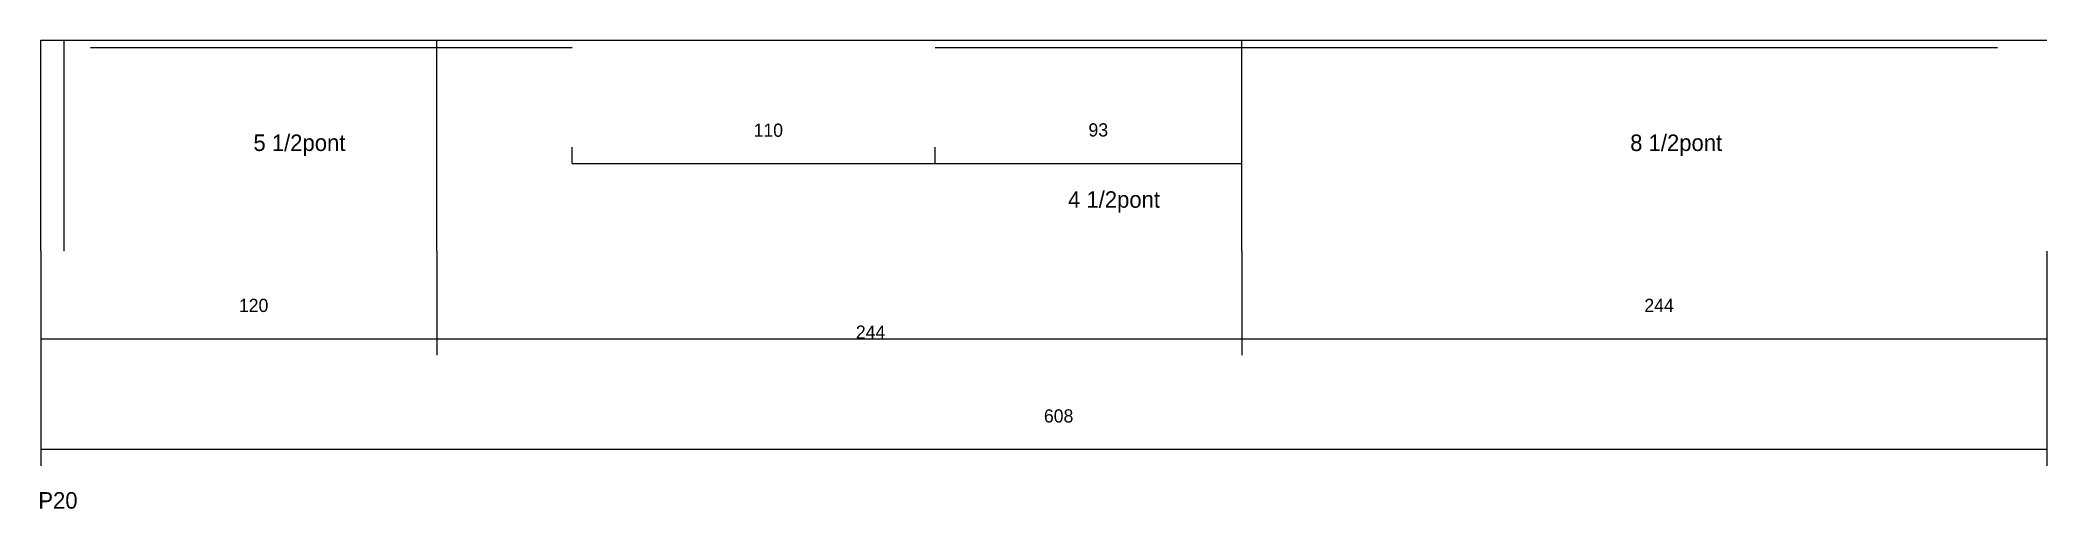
# Model space of a CAD drawing. Header units: metres. Extents: x -2848 to 22762, y -49062 to 1016.
# Drawn here: x 17840 to 18448, y -11388 to -11246 of the extents above; entities that cross this region are included whole.
import ezdxf

# ---------------------------------------------------------------- set-up
doc = ezdxf.new("R2010")
doc.units = ezdxf.units.M
for name, color, linetype in [('COTA', 4, 'Continuous'), ('Cota Seção (2x)', 4, 'Continuous'), ('NOMENCLATURA', 7, 'Continuous'), ('Painéis', 200, 'Continuous'), ('SARR_2.2x7', 40, 'Continuous')]:
    doc.layers.add(name, color=color, linetype=linetype)

msp = doc.modelspace()

# ---------------------------------------------------------------- texts
at = {"layer": 'COTA'}
for s, p in [('120', (17900.5, -11328.3)), ('244', (18326.5, -11328.3)), ('244', (18087.5, -11336.4)), ('608', (18144.5, -11361.8))]:
    msp.add_text(s, height=4, dxfattribs=at).set_placement(p)
at = {"layer": 'Cota Seção (2x)'}
for s, p in [('110', (18056.5, -11275.2)), ('93', (18158, -11275.1))]:
    msp.add_text(s, height=4, dxfattribs=at).set_placement(p)
at = {"layer": 'NOMENCLATURA'}
for s, p in [('5 1/2pont', (17904.9, -11279.5)), ('8 1/2pont', (18322.2, -11279.5)), ('4 1/2pont', (18151.8, -11296.7)), ('P20', (17839.7, -11387.9))]:
    msp.add_text(s, height=5, dxfattribs=at).set_placement(p)

# ---------------------------------------------------------------- linework, layer by layer
at = {"layer": 'COTA'}
for p, q in [((17840.5, -11309.9), (17840.5, -11341.4)), ((17840.5, -11309.9), (17840.5, -11374.9)), ((17960.5, -11309.9), (17960.5, -11341.4)), ((17960.5, -11309.9), (17960.5, -11341.4)), ((18204.5, -11309.9), (18204.5, -11341.4)), ((18204.5, -11309.9), (18204.5, -11341.4)), ((18448.5, -11309.9), (18448.5, -11341.4)), ((18448.5, -11309.9), (18448.5, -11374.9)), ((17840.5, -11336.4), (17960.5, -11336.4)), ((17960.5, -11336.4), (18204.5, -11336.4)), ((18204.5, -11336.4), (18448.5, -11336.4)), ((17840.5, -11369.9), (18448.5, -11369.9))]:
    msp.add_line(p, q, dxfattribs=at)
at = {"layer": 'Cota Seção (2x)'}
for p, q in [((18001.5, -11283.3), (18001.5, -11278.3)), ((18111.5, -11283.3), (18111.5, -11278.3)), ((18111.5, -11283.3), (18111.5, -11278.3)), ((18204.5, -11283.3), (18204.5, -11278.3)), ((18001.5, -11283.3), (18111.5, -11283.3)), ((18111.5, -11283.3), (18204.5, -11283.3))]:
    msp.add_line(p, q, dxfattribs=at)
at = {"layer": 'Painéis'}
for p, q in [((17840.5, -11245.9), (18448.5, -11245.9)), ((17840.5, -11309.9), (17840.5, -11245.9)), ((17960.5, -11309.9), (17960.5, -11245.9)), ((18204.5, -11309.9), (18204.5, -11245.9))]:
    msp.add_line(p, q, dxfattribs=at)
at = {"layer": 'SARR_2.2x7'}
for p, q in [((17847.5, -11309.9), (17847.5, -11245.9)), ((17855.5, -11248.1), (17960.5, -11248.1)), ((17960.5, -11248.1), (18001.5, -11248.1)), ((18111.5, -11248.1), (18204.5, -11248.1)), ((18204.5, -11248.1), (18433.5, -11248.1))]:
    msp.add_line(p, q, dxfattribs=at)

msp.set_redraw_order([(e.dxf.handle, doc.entitydb.next_handle()) for e in msp.query("TEXT MTEXT ATTDEF DIMENSION ARC_DIMENSION")])  # texts and dimensions are drawn at this point

doc.saveas('drawing.dxf')
